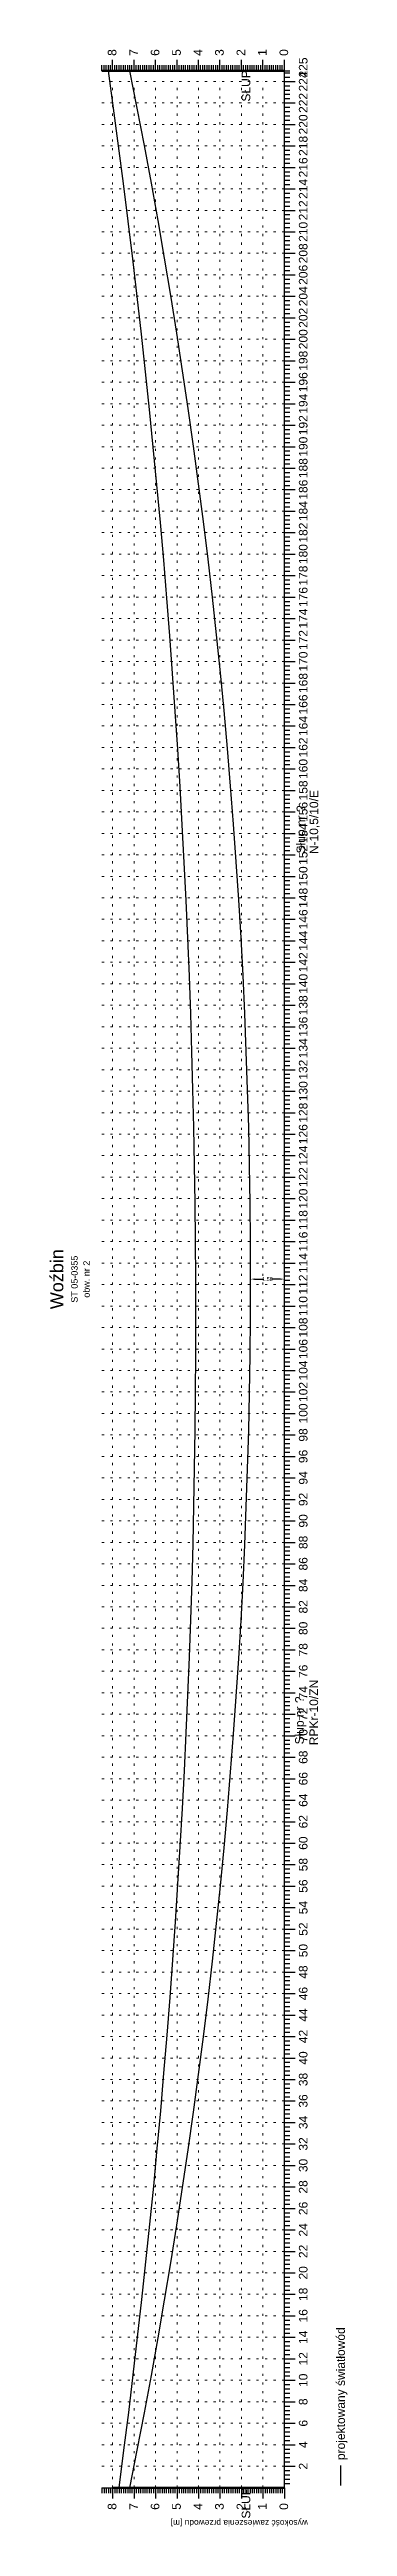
# Model space of a CAD drawing. Header units: inches. Extents: x -863 to 1426, y 1206 to 1480.
# Drawn here: x 915.1 to 929, y 1287.4 to 1402.7 of the extents above; entities that cross this region are included whole.
import ezdxf
from ezdxf.enums import TextEntityAlignment as Align

# ---------------------------------------------------------------- set-up
doc = ezdxf.new("R2010")
doc.units = ezdxf.units.IN
doc.header["$MEASUREMENT"] = 0
doc.linetypes.add('ACAD_ISO07W100', pattern=[3, 0, -3])
doc.layers.add('ramka', color=7, linetype='Continuous', plot=False)
doc.styles.get("Standard").update_dxf_attribs({"font": 'arial.ttf'})
doc.dimstyles.get("Standard").update_dxf_attribs({"dimtxt": 0.25, "dimasz": 0.18, "dimexe": 0.18, "dimexo": 0.0625, "dimgap": -0.09, "dimtad": 0, "dimtih": 1, "dimtoh": 1, "dimzin": 0, "dimdsep": 46, "dimtxsty": 'Standard', "dimcen": 0.09, "dimadec": 0, "dimazin": 0, "dimtfac": 1, "dimtofl": 0, "dimtmove": 0, "dimatfit": 3, "dimfxl": 1, "dimtolj": 1, "dimtzin": 0, "dimarcsym": 0})

msp = doc.modelspace()

# ---------------------------------------------------------------- texts
for s, p in [('8', (918.211, 1402.356)), ('7', (919.211, 1402.356)), ('6', (920.211, 1402.356)), ('5', (921.211, 1402.356)), ('4', (922.211, 1402.356)), ('3', (923.211, 1402.356)), ('2', (924.211, 1402.356)), ('1', (925.211, 1402.356)), ('0', (926.211, 1402.356)), ('Słup nr ?', (927.006, 1365.232)), ('N-10,5/10/E', (927.611, 1365.201)), ('Słup nr ?', (926.939, 1323.761)), ('RPKr-10/ZN', (927.606, 1323.727)), ('projektowany światłowód', (928.857, 1290.451))]:
    msp.add_text(s, height=0.4, rotation=90).set_placement(p)
for s, height, p in [('225', 0.4, (927.113, 1401.816)), ('224', 0.4, (927.113, 1401.166)), ('222', 0.4, (927.113, 1400.166)), ('220', 0.4, (927.113, 1399.166)), ('218', 0.4, (927.113, 1398.166)), ('216', 0.4, (927.113, 1397.166)), ('214', 0.4, (927.113, 1396.166)), ('212', 0.4, (927.113, 1395.166)), ('210', 0.4, (927.113, 1394.166)), ('208', 0.4, (927.113, 1393.166)), ('206', 0.4, (927.113, 1392.166)), ('204', 0.4, (927.113, 1391.166)), ('202', 0.4, (927.113, 1390.166)), ('200', 0.4, (927.113, 1389.166)), ('198', 0.4, (927.113, 1388.166)), ('196', 0.4, (927.113, 1387.166)), ('194', 0.4, (927.113, 1386.166)), ('192', 0.4, (927.113, 1385.166)), ('190', 0.4, (927.113, 1384.166)), ('188', 0.4, (927.113, 1383.166)), ('186', 0.4, (927.113, 1382.166)), ('184', 0.4, (927.113, 1381.166)), ('182', 0.4, (927.113, 1380.166)), ('180', 0.4, (927.113, 1379.166)), ('178', 0.4, (927.113, 1378.166)), ('176', 0.4, (927.113, 1377.166)), ('174', 0.4, (927.113, 1376.166)), ('172', 0.4, (927.113, 1375.166)), ('170', 0.4, (927.113, 1374.166)), ('168', 0.4, (927.113, 1373.166)), ('166', 0.4, (927.113, 1372.166)), ('164', 0.4, (927.113, 1371.166)), ('162', 0.4, (927.113, 1370.166)), ('160', 0.4, (927.113, 1369.166)), ('158', 0.4, (927.113, 1368.166)), ('156', 0.4, (927.113, 1367.166)), ('154', 0.4, (927.113, 1366.166)), ('152', 0.4, (927.113, 1365.166)), ('150', 0.4, (927.113, 1364.166)), ('148', 0.4, (927.113, 1363.166)), ('146', 0.4, (927.113, 1362.166)), ('144', 0.4, (927.113, 1361.166)), ('142', 0.4, (927.113, 1360.166)), ('140', 0.4, (927.113, 1359.166)), ('138', 0.4, (927.113, 1358.166)), ('136', 0.4, (927.113, 1357.166)), ('134', 0.4, (927.113, 1356.166)), ('132', 0.4, (927.113, 1355.166)), ('130', 0.4, (927.113, 1354.166)), ('128', 0.4, (927.113, 1353.166)), ('126', 0.4, (927.113, 1352.166)), ('124', 0.4, (927.113, 1351.166)), ('122', 0.4, (927.113, 1350.166)), ('120', 0.4, (927.113, 1349.166)), ('118', 0.4, (927.113, 1348.166)), ('Woźbin', 0.6, (915.737, 1345.416)), ('116', 0.4, (927.113, 1347.166)), ('114', 0.4, (927.113, 1346.166)), ('ST 05-0355', 0.3, (916.407, 1345.416)), ('obw. nr 2', 0.3, (916.967, 1345.416)), ('112', 0.4, (927.113, 1345.166)), ('110', 0.4, (927.113, 1344.166)), ('108', 0.4, (927.113, 1343.166)), ('106', 0.4, (927.113, 1342.166)), ('104', 0.4, (927.113, 1341.166)), ('102', 0.4, (927.113, 1340.166)), ('100', 0.4, (927.113, 1339.166)), ('98', 0.4, (927.113, 1338.166)), ('96', 0.4, (927.113, 1337.166)), ('94', 0.4, (927.113, 1336.166)), ('92', 0.4, (927.113, 1335.166)), ('90', 0.4, (927.113, 1334.166)), ('88', 0.4, (927.113, 1333.166)), ('86', 0.4, (927.113, 1332.166)), ('84', 0.4, (927.113, 1331.166)), ('82', 0.4, (927.113, 1330.166)), ('80', 0.4, (927.113, 1329.166)), ('78', 0.4, (927.113, 1328.166)), ('76', 0.4, (927.113, 1327.166)), ('74', 0.4, (927.113, 1326.166)), ('72', 0.4, (927.113, 1325.166)), ('70', 0.4, (927.113, 1324.166)), ('68', 0.4, (927.113, 1323.166)), ('66', 0.4, (927.113, 1322.166)), ('64', 0.4, (927.113, 1321.166)), ('62', 0.4, (927.113, 1320.166)), ('60', 0.4, (927.113, 1319.166)), ('58', 0.4, (927.113, 1318.166)), ('56', 0.4, (927.113, 1317.166)), ('54', 0.4, (927.113, 1316.166)), ('52', 0.4, (927.113, 1315.166)), ('50', 0.4, (927.113, 1314.166)), ('48', 0.4, (927.113, 1313.166)), ('46', 0.4, (927.113, 1312.166)), ('44', 0.4, (927.113, 1311.166)), ('42', 0.4, (927.113, 1310.166)), ('40', 0.4, (927.113, 1309.166)), ('38', 0.4, (927.113, 1308.166)), ('36', 0.4, (927.113, 1307.166)), ('34', 0.4, (927.113, 1306.166)), ('32', 0.4, (927.113, 1305.166)), ('30', 0.4, (927.113, 1304.166)), ('28', 0.4, (927.113, 1303.166)), ('26', 0.4, (927.113, 1302.166)), ('24', 0.4, (927.113, 1301.166)), ('22', 0.4, (927.113, 1300.166)), ('20', 0.4, (927.113, 1299.166)), ('18', 0.4, (927.113, 1298.166)), ('16', 0.4, (927.113, 1297.166)), ('14', 0.4, (927.113, 1296.166)), ('12', 0.4, (927.113, 1295.166)), ('10', 0.4, (927.113, 1294.166)), ('8', 0.4, (927.113, 1293.166)), ('6', 0.4, (927.113, 1292.166)), ('4', 0.4, (927.113, 1291.166)), ('2', 0.4, (927.113, 1290.166))]:
    msp.add_text(s, height=height, rotation=90).set_placement(p, align=Align.CENTER)
for s, p in [('8', (918.211, 1288.446)), ('7', (919.211, 1288.446)), ('6', (920.211, 1288.446)), ('5', (921.211, 1288.446)), ('4', (922.211, 1288.446)), ('3', (923.211, 1288.446)), ('2', (924.211, 1288.446)), ('1', (925.211, 1288.446)), ('0', (926.211, 1288.446))]:
    msp.add_text(s, height=0.4, rotation=90).set_placement(p, align=Align.RIGHT)
at = {"attachment_point": 5}
for s, insert, char_height, width, rotation in [('SŁUP', (924.251, 1400.958), 0.4, 1.537, 90), ('SŁUP', (924.251, 1288.458), 0.4, 1.537, 90), ('wysokość zawieszenia przewodu [m]', (923.935, 1287.563), 0.28, 9.28, 180)]:
    msp.add_mtext(s, dxfattribs=dict(at, insert=insert, char_height=char_height, width=width, rotation=rotation))

# ---------------------------------------------------------------- blocks, each defined once
blk = doc.blocks.new('*D21')
at = {"color": 0, "lineweight": -2}
for p, q in [((924.46, 1345.47), (924.46, 1345.6)), ((926.04, 1345.32), (926.04, 1345.6)), ((924.64, 1345.42), (925.07, 1345.42)), ((925.86, 1345.42), (925.43, 1345.42))]:
    blk.add_line(p, q, dxfattribs=at)
at = {"color": 0}
for points in [[(924.64, 1345.45), (924.64, 1345.39), (924.46, 1345.42)], [(925.86, 1345.45), (925.86, 1345.39), (926.04, 1345.42)]]:
    blk.add_solid(points, dxfattribs=at)
at = {"layer": 'Defpoints', "color": 0}
for p in [(924.46, 1345.41), (926.04, 1345.42), (926.04, 1345.26)]:
    blk.add_point(p, dxfattribs=at)
at = {"color": 0, "lineweight": 25, "insert": (925.25, 1345.42), "char_height": 0.18, "attachment_point": 5}
blk.add_mtext('\\A1;1.58', dxfattribs=at)

# ---------------------------------------------------------------- dimensions: what is measured, and where the dimension line sits
at = {"lineweight": 25}
dim = msp.add_linear_dim(base=(926.037, 1345.416), p1=(924.462, 1345.408), p2=(926.037, 1345.258), angle=180, text='1.58', dimstyle='Standard', dxfattribs=at)
dim.commit()
dim.dimension.update_dxf_attribs({"geometry": '*D21', "text_midpoint": (925.25, 1345.416)})

# ---------------------------------------------------------------- linework, layer by layer
for p, q in [((918.037, 1401.666), (918.037, 1402.166)), ((919.037, 1401.666), (919.037, 1402.166)), ((920.037, 1401.666), (920.037, 1402.166)), ((921.037, 1401.666), (921.037, 1402.166)), ((922.037, 1401.666), (922.037, 1402.166)), ((923.037, 1401.666), (923.037, 1402.166)), ((924.037, 1401.666), (924.037, 1402.166)), ((925.037, 1401.666), (925.037, 1402.166)), ((926.037, 1401.666), (926.037, 1402.166)), ((917.537, 1401.666), (917.537, 1401.916)), ((917.537, 1401.666), (926.037, 1401.666)), ((917.637, 1401.666), (917.637, 1401.916)), ((917.737, 1401.666), (917.737, 1401.916)), ((917.837, 1401.666), (917.837, 1401.916)), ((917.937, 1401.666), (917.937, 1401.916)), ((918.137, 1401.666), (918.137, 1401.916)), ((918.237, 1401.666), (918.237, 1401.916)), ((918.337, 1401.666), (918.337, 1401.916)), ((918.437, 1401.666), (918.437, 1401.916)), ((918.537, 1401.666), (918.537, 1401.916)), ((918.637, 1401.666), (918.637, 1401.916)), ((918.737, 1401.666), (918.737, 1401.916)), ((918.837, 1401.666), (918.837, 1401.916)), ((918.937, 1401.666), (918.937, 1401.916)), ((919.137, 1401.666), (919.137, 1401.916)), ((919.237, 1401.666), (919.237, 1401.916)), ((919.337, 1401.666), (919.337, 1401.916)), ((919.437, 1401.666), (919.437, 1401.916)), ((919.537, 1401.666), (919.537, 1401.916)), ((919.637, 1401.666), (919.637, 1401.916)), ((919.737, 1401.666), (919.737, 1401.916)), ((919.837, 1401.666), (919.837, 1401.916)), ((919.937, 1401.666), (919.937, 1401.916)), ((920.137, 1401.666), (920.137, 1401.916)), ((920.237, 1401.666), (920.237, 1401.916)), ((920.337, 1401.666), (920.337, 1401.916)), ((920.437, 1401.666), (920.437, 1401.916)), ((920.537, 1401.666), (920.537, 1401.916)), ((920.637, 1401.666), (920.637, 1401.916)), ((920.737, 1401.666), (920.737, 1401.916)), ((920.837, 1401.666), (920.837, 1401.916)), ((920.937, 1401.666), (920.937, 1401.916)), ((921.137, 1401.666), (921.137, 1401.916)), ((921.237, 1401.666), (921.237, 1401.916)), ((921.337, 1401.666), (921.337, 1401.916)), ((921.437, 1401.666), (921.437, 1401.916)), ((921.537, 1401.666), (921.537, 1401.916)), ((921.637, 1401.666), (921.637, 1401.916)), ((921.737, 1401.666), (921.737, 1401.916)), ((921.837, 1401.666), (921.837, 1401.916)), ((921.937, 1401.666), (921.937, 1401.916)), ((922.137, 1401.666), (922.137, 1401.916)), ((922.237, 1401.666), (922.237, 1401.916)), ((922.337, 1401.666), (922.337, 1401.916)), ((922.437, 1401.666), (922.437, 1401.916)), ((922.537, 1401.666), (922.537, 1401.916)), ((922.637, 1401.666), (922.637, 1401.916)), ((922.737, 1401.666), (922.737, 1401.916)), ((922.837, 1401.666), (922.837, 1401.916)), ((922.937, 1401.666), (922.937, 1401.916)), ((923.137, 1401.666), (923.137, 1401.916)), ((923.237, 1401.666), (923.237, 1401.916)), ((923.337, 1401.666), (923.337, 1401.916)), ((923.437, 1401.666), (923.437, 1401.916)), ((923.537, 1401.666), (923.537, 1401.916)), ((923.637, 1401.666), (923.637, 1401.916)), ((923.737, 1401.666), (923.737, 1401.916)), ((923.837, 1401.666), (923.837, 1401.916)), ((923.937, 1401.666), (923.937, 1401.916)), ((924.137, 1401.666), (924.137, 1401.916)), ((924.237, 1401.666), (924.237, 1401.916)), ((924.337, 1401.666), (924.337, 1401.916)), ((924.437, 1401.666), (924.437, 1401.916)), ((924.537, 1401.666), (924.537, 1401.916)), ((924.637, 1401.666), (924.637, 1401.916)), ((924.737, 1401.666), (924.737, 1401.916)), ((924.837, 1401.666), (924.837, 1401.916)), ((924.937, 1401.666), (924.937, 1401.916)), ((925.137, 1401.666), (925.137, 1401.916)), ((925.237, 1401.666), (925.237, 1401.916)), ((925.337, 1401.666), (925.337, 1401.916)), ((925.437, 1401.666), (925.437, 1401.916)), ((925.537, 1401.666), (925.537, 1401.916)), ((925.637, 1401.666), (925.637, 1401.916)), ((925.737, 1401.666), (925.737, 1401.916)), ((925.837, 1401.666), (925.837, 1401.916)), ((925.937, 1401.666), (925.937, 1401.916)), ((926.037, 1289.166), (926.037, 1401.666)), ((926.037, 1401.666), (926.287, 1401.666)), ((926.037, 1401.566), (926.287, 1401.566)), ((926.037, 1401.366), (926.287, 1401.366)), ((926.037, 1401.166), (926.537, 1401.166)), ((926.037, 1400.966), (926.287, 1400.966)), ((926.037, 1400.766), (926.287, 1400.766)), ((926.037, 1400.566), (926.287, 1400.566)), ((926.037, 1400.366), (926.287, 1400.366)), ((926.037, 1400.166), (926.537, 1400.166)), ((926.037, 1399.966), (926.287, 1399.966)), ((926.037, 1399.766), (926.287, 1399.766)), ((926.037, 1399.566), (926.287, 1399.566)), ((926.037, 1399.366), (926.287, 1399.366)), ((926.037, 1399.166), (926.537, 1399.166)), ((926.037, 1398.966), (926.287, 1398.966)), ((926.037, 1398.766), (926.287, 1398.766)), ((926.037, 1398.566), (926.287, 1398.566)), ((926.037, 1398.366), (926.287, 1398.366)), ((926.037, 1398.166), (926.537, 1398.166)), ((926.037, 1397.966), (926.287, 1397.966)), ((926.037, 1397.766), (926.287, 1397.766)), ((926.037, 1397.566), (926.287, 1397.566)), ((926.037, 1397.366), (926.287, 1397.366)), ((926.037, 1397.166), (926.537, 1397.166)), ((926.037, 1396.966), (926.287, 1396.966)), ((926.037, 1396.766), (926.287, 1396.766)), ((926.037, 1396.566), (926.287, 1396.566)), ((926.037, 1396.366), (926.287, 1396.366)), ((926.037, 1396.166), (926.537, 1396.166)), ((926.037, 1395.966), (926.287, 1395.966)), ((926.037, 1395.766), (926.287, 1395.766)), ((926.037, 1395.566), (926.287, 1395.566)), ((926.037, 1395.366), (926.287, 1395.366)), ((926.037, 1395.166), (926.537, 1395.166)), ((926.037, 1394.966), (926.287, 1394.966)), ((926.037, 1394.766), (926.287, 1394.766)), ((926.037, 1394.566), (926.287, 1394.566)), ((926.037, 1394.366), (926.287, 1394.366)), ((926.037, 1394.166), (926.537, 1394.166)), ((926.037, 1393.966), (926.287, 1393.966)), ((926.037, 1393.766), (926.287, 1393.766)), ((926.037, 1393.566), (926.287, 1393.566)), ((926.037, 1393.366), (926.287, 1393.366)), ((926.037, 1393.166), (926.537, 1393.166)), ((926.037, 1392.966), (926.287, 1392.966)), ((926.037, 1392.766), (926.287, 1392.766)), ((926.037, 1392.566), (926.287, 1392.566)), ((926.037, 1392.366), (926.287, 1392.366)), ((926.037, 1392.166), (926.537, 1392.166)), ((926.037, 1391.966), (926.287, 1391.966)), ((926.037, 1391.766), (926.287, 1391.766)), ((926.037, 1391.566), (926.287, 1391.566)), ((926.037, 1391.366), (926.287, 1391.366)), ((926.037, 1391.166), (926.537, 1391.166)), ((926.037, 1390.966), (926.287, 1390.966)), ((926.037, 1390.766), (926.287, 1390.766)), ((926.037, 1390.566), (926.287, 1390.566)), ((926.037, 1390.366), (926.287, 1390.366)), ((926.037, 1390.166), (926.537, 1390.166)), ((926.037, 1389.966), (926.287, 1389.966)), ((926.037, 1389.766), (926.287, 1389.766)), ((926.037, 1389.566), (926.287, 1389.566)), ((926.037, 1389.366), (926.287, 1389.366)), ((926.037, 1389.166), (926.537, 1389.166)), ((926.037, 1388.966), (926.287, 1388.966)), ((926.037, 1388.766), (926.287, 1388.766)), ((926.037, 1388.566), (926.287, 1388.566)), ((926.037, 1388.366), (926.287, 1388.366)), ((926.037, 1388.166), (926.537, 1388.166)), ((926.037, 1387.966), (926.287, 1387.966)), ((926.037, 1387.766), (926.287, 1387.766)), ((926.037, 1387.566), (926.287, 1387.566)), ((926.037, 1387.366), (926.287, 1387.366)), ((926.037, 1387.166), (926.537, 1387.166)), ((926.037, 1386.966), (926.287, 1386.966)), ((926.037, 1386.766), (926.287, 1386.766)), ((926.037, 1386.566), (926.287, 1386.566)), ((926.037, 1386.366), (926.287, 1386.366)), ((926.037, 1386.166), (926.537, 1386.166)), ((926.037, 1385.966), (926.287, 1385.966)), ((926.037, 1385.766), (926.287, 1385.766)), ((926.037, 1385.566), (926.287, 1385.566)), ((926.037, 1385.366), (926.287, 1385.366)), ((926.037, 1385.166), (926.537, 1385.166)), ((926.037, 1384.966), (926.287, 1384.966)), ((926.037, 1384.766), (926.287, 1384.766)), ((926.037, 1384.566), (926.287, 1384.566)), ((926.037, 1384.366), (926.287, 1384.366)), ((926.037, 1384.166), (926.537, 1384.166)), ((926.037, 1383.966), (926.287, 1383.966)), ((926.037, 1383.766), (926.287, 1383.766)), ((926.037, 1383.566), (926.287, 1383.566)), ((926.037, 1383.366), (926.287, 1383.366)), ((926.037, 1383.166), (926.537, 1383.166)), ((926.037, 1382.966), (926.287, 1382.966)), ((926.037, 1382.766), (926.287, 1382.766)), ((926.037, 1382.566), (926.287, 1382.566)), ((926.037, 1382.366), (926.287, 1382.366)), ((926.037, 1382.166), (926.537, 1382.166)), ((926.037, 1381.966), (926.287, 1381.966)), ((926.037, 1381.766), (926.287, 1381.766)), ((926.037, 1381.566), (926.287, 1381.566)), ((926.037, 1381.366), (926.287, 1381.366)), ((926.037, 1381.166), (926.537, 1381.166)), ((926.037, 1380.966), (926.287, 1380.966)), ((926.037, 1380.766), (926.287, 1380.766)), ((926.037, 1380.566), (926.287, 1380.566)), ((926.037, 1380.366), (926.287, 1380.366)), ((926.037, 1380.166), (926.537, 1380.166)), ((926.037, 1379.966), (926.287, 1379.966)), ((926.037, 1379.766), (926.287, 1379.766)), ((926.037, 1379.566), (926.287, 1379.566)), ((926.037, 1379.366), (926.287, 1379.366)), ((926.037, 1379.166), (926.537, 1379.166)), ((926.037, 1378.966), (926.287, 1378.966)), ((926.037, 1378.766), (926.287, 1378.766)), ((926.037, 1378.566), (926.287, 1378.566)), ((926.037, 1378.366), (926.287, 1378.366)), ((926.037, 1378.166), (926.537, 1378.166)), ((926.037, 1377.966), (926.287, 1377.966)), ((926.037, 1377.766), (926.287, 1377.766)), ((926.037, 1377.566), (926.287, 1377.566)), ((926.037, 1377.366), (926.287, 1377.366)), ((926.037, 1377.166), (926.537, 1377.166)), ((926.037, 1376.966), (926.287, 1376.966)), ((926.037, 1376.766), (926.287, 1376.766)), ((926.037, 1376.566), (926.287, 1376.566)), ((926.037, 1376.366), (926.287, 1376.366)), ((926.037, 1376.166), (926.537, 1376.166)), ((926.037, 1375.966), (926.287, 1375.966)), ((926.037, 1375.766), (926.287, 1375.766)), ((926.037, 1375.566), (926.287, 1375.566)), ((926.037, 1375.366), (926.287, 1375.366)), ((926.037, 1375.166), (926.537, 1375.166)), ((926.037, 1374.966), (926.287, 1374.966)), ((926.037, 1374.766), (926.287, 1374.766)), ((926.037, 1374.566), (926.287, 1374.566)), ((926.037, 1374.366), (926.287, 1374.366)), ((926.037, 1374.166), (926.537, 1374.166)), ((926.037, 1373.966), (926.287, 1373.966)), ((926.037, 1373.766), (926.287, 1373.766)), ((926.037, 1373.566), (926.287, 1373.566)), ((926.037, 1373.366), (926.287, 1373.366)), ((926.037, 1373.166), (926.537, 1373.166)), ((926.037, 1372.966), (926.287, 1372.966)), ((926.037, 1372.766), (926.287, 1372.766)), ((926.037, 1372.566), (926.287, 1372.566)), ((926.037, 1372.366), (926.287, 1372.366)), ((926.037, 1372.166), (926.537, 1372.166)), ((926.037, 1371.966), (926.287, 1371.966)), ((926.037, 1371.766), (926.287, 1371.766)), ((926.037, 1371.566), (926.287, 1371.566)), ((926.037, 1371.366), (926.287, 1371.366)), ((926.037, 1371.166), (926.537, 1371.166)), ((926.037, 1370.966), (926.287, 1370.966)), ((926.037, 1370.766), (926.287, 1370.766)), ((926.037, 1370.566), (926.287, 1370.566)), ((926.037, 1370.366), (926.287, 1370.366)), ((926.037, 1370.166), (926.537, 1370.166)), ((926.037, 1369.966), (926.287, 1369.966)), ((926.037, 1369.766), (926.287, 1369.766)), ((926.037, 1369.566), (926.287, 1369.566)), ((926.037, 1369.366), (926.287, 1369.366)), ((926.037, 1369.166), (926.537, 1369.166)), ((926.037, 1368.966), (926.287, 1368.966)), ((926.037, 1368.766), (926.287, 1368.766)), ((926.037, 1368.566), (926.287, 1368.566)), ((926.037, 1368.366), (926.287, 1368.366)), ((926.037, 1368.166), (926.537, 1368.166)), ((926.037, 1367.966), (926.287, 1367.966)), ((926.037, 1367.766), (926.287, 1367.766)), ((926.037, 1367.566), (926.287, 1367.566)), ((926.037, 1367.366), (926.287, 1367.366)), ((926.037, 1367.166), (926.537, 1367.166)), ((926.037, 1366.966), (926.287, 1366.966)), ((926.037, 1366.766), (926.287, 1366.766)), ((926.037, 1366.566), (926.287, 1366.566)), ((926.037, 1366.366), (926.287, 1366.366)), ((926.037, 1366.166), (926.537, 1366.166)), ((926.037, 1365.966), (926.287, 1365.966)), ((926.037, 1365.766), (926.287, 1365.766)), ((926.037, 1365.566), (926.287, 1365.566)), ((926.037, 1365.366), (926.287, 1365.366)), ((926.037, 1365.166), (926.537, 1365.166)), ((926.037, 1364.966), (926.287, 1364.966)), ((926.037, 1364.766), (926.287, 1364.766)), ((926.037, 1364.566), (926.287, 1364.566)), ((926.037, 1364.366), (926.287, 1364.366)), ((926.037, 1364.166), (926.537, 1364.166)), ((926.037, 1363.966), (926.287, 1363.966)), ((926.037, 1363.766), (926.287, 1363.766)), ((926.037, 1363.566), (926.287, 1363.566)), ((926.037, 1363.366), (926.287, 1363.366)), ((926.037, 1363.166), (926.537, 1363.166)), ((926.037, 1362.966), (926.287, 1362.966)), ((926.037, 1362.766), (926.287, 1362.766)), ((926.037, 1362.566), (926.287, 1362.566)), ((926.037, 1362.366), (926.287, 1362.366)), ((926.037, 1362.166), (926.537, 1362.166)), ((926.037, 1361.966), (926.287, 1361.966)), ((926.037, 1361.766), (926.287, 1361.766)), ((926.037, 1361.566), (926.287, 1361.566)), ((926.037, 1361.366), (926.287, 1361.366)), ((926.037, 1361.166), (926.537, 1361.166)), ((926.037, 1360.966), (926.287, 1360.966)), ((926.037, 1360.766), (926.287, 1360.766)), ((926.037, 1360.566), (926.287, 1360.566)), ((926.037, 1360.366), (926.287, 1360.366)), ((926.037, 1360.166), (926.537, 1360.166)), ((926.037, 1359.966), (926.287, 1359.966)), ((926.037, 1359.766), (926.287, 1359.766)), ((926.037, 1359.566), (926.287, 1359.566)), ((926.037, 1359.366), (926.287, 1359.366)), ((926.037, 1359.166), (926.537, 1359.166)), ((926.037, 1358.966), (926.287, 1358.966)), ((926.037, 1358.766), (926.287, 1358.766)), ((926.037, 1358.566), (926.287, 1358.566)), ((926.037, 1358.366), (926.287, 1358.366)), ((926.037, 1358.166), (926.537, 1358.166)), ((926.037, 1357.966), (926.287, 1357.966)), ((926.037, 1357.766), (926.287, 1357.766)), ((926.037, 1357.566), (926.287, 1357.566)), ((926.037, 1357.366), (926.287, 1357.366)), ((926.037, 1357.166), (926.537, 1357.166)), ((926.037, 1356.966), (926.287, 1356.966)), ((926.037, 1356.766), (926.287, 1356.766)), ((926.037, 1356.566), (926.287, 1356.566)), ((926.037, 1356.366), (926.287, 1356.366)), ((926.037, 1356.166), (926.537, 1356.166)), ((926.037, 1355.966), (926.287, 1355.966)), ((926.037, 1355.766), (926.287, 1355.766)), ((926.037, 1355.566), (926.287, 1355.566)), ((926.037, 1355.366), (926.287, 1355.366)), ((926.037, 1355.166), (926.537, 1355.166)), ((926.037, 1354.966), (926.287, 1354.966)), ((926.037, 1354.766), (926.287, 1354.766)), ((926.037, 1354.566), (926.287, 1354.566)), ((926.037, 1354.366), (926.287, 1354.366)), ((926.037, 1354.166), (926.537, 1354.166)), ((926.037, 1353.966), (926.287, 1353.966)), ((926.037, 1353.766), (926.287, 1353.766)), ((926.037, 1353.566), (926.287, 1353.566)), ((926.037, 1353.366), (926.287, 1353.366)), ((926.037, 1353.166), (926.537, 1353.166)), ((926.037, 1352.966), (926.287, 1352.966)), ((926.037, 1352.766), (926.287, 1352.766)), ((926.037, 1352.566), (926.287, 1352.566)), ((926.037, 1352.366), (926.287, 1352.366)), ((926.037, 1352.166), (926.537, 1352.166)), ((926.037, 1351.966), (926.287, 1351.966)), ((926.037, 1351.766), (926.287, 1351.766)), ((926.037, 1351.566), (926.287, 1351.566)), ((926.037, 1351.366), (926.287, 1351.366)), ((926.037, 1351.166), (926.537, 1351.166)), ((926.037, 1350.966), (926.287, 1350.966)), ((926.037, 1350.766), (926.287, 1350.766)), ((926.037, 1350.566), (926.287, 1350.566)), ((926.037, 1350.366), (926.287, 1350.366)), ((926.037, 1350.166), (926.537, 1350.166)), ((926.037, 1349.966), (926.287, 1349.966)), ((926.037, 1349.766), (926.287, 1349.766)), ((926.037, 1349.566), (926.287, 1349.566)), ((926.037, 1349.366), (926.287, 1349.366)), ((926.037, 1349.166), (926.537, 1349.166)), ((926.037, 1348.966), (926.287, 1348.966)), ((926.037, 1348.766), (926.287, 1348.766)), ((926.037, 1348.566), (926.287, 1348.566)), ((926.037, 1348.366), (926.287, 1348.366)), ((926.037, 1348.166), (926.537, 1348.166)), ((926.037, 1347.966), (926.287, 1347.966)), ((926.037, 1347.766), (926.287, 1347.766)), ((926.037, 1347.566), (926.287, 1347.566)), ((926.037, 1347.366), (926.287, 1347.366)), ((926.037, 1347.166), (926.537, 1347.166)), ((926.037, 1346.966), (926.287, 1346.966)), ((926.037, 1346.766), (926.287, 1346.766)), ((926.037, 1346.566), (926.287, 1346.566)), ((926.037, 1346.366), (926.287, 1346.366)), ((926.037, 1346.166), (926.537, 1346.166)), ((926.037, 1345.966), (926.287, 1345.966)), ((926.037, 1345.766), (926.287, 1345.766)), ((926.037, 1345.566), (926.287, 1345.566)), ((926.037, 1345.366), (926.287, 1345.366)), ((926.037, 1345.166), (926.537, 1345.166)), ((926.037, 1344.966), (926.287, 1344.966)), ((926.037, 1344.766), (926.287, 1344.766)), ((926.037, 1344.566), (926.287, 1344.566)), ((926.037, 1344.366), (926.287, 1344.366)), ((926.037, 1344.166), (926.537, 1344.166)), ((926.037, 1343.966), (926.287, 1343.966)), ((926.037, 1343.766), (926.287, 1343.766)), ((926.037, 1343.566), (926.287, 1343.566)), ((926.037, 1343.366), (926.287, 1343.366)), ((926.037, 1343.166), (926.537, 1343.166)), ((926.037, 1342.966), (926.287, 1342.966)), ((926.037, 1342.766), (926.287, 1342.766)), ((926.037, 1342.566), (926.287, 1342.566)), ((926.037, 1342.366), (926.287, 1342.366)), ((926.037, 1342.166), (926.537, 1342.166)), ((926.037, 1341.966), (926.287, 1341.966)), ((926.037, 1341.766), (926.287, 1341.766)), ((926.037, 1341.566), (926.287, 1341.566)), ((926.037, 1341.366), (926.287, 1341.366)), ((926.037, 1341.166), (926.537, 1341.166)), ((926.037, 1340.966), (926.287, 1340.966)), ((926.037, 1340.766), (926.287, 1340.766)), ((926.037, 1340.566), (926.287, 1340.566)), ((926.037, 1340.366), (926.287, 1340.366)), ((926.037, 1340.166), (926.537, 1340.166)), ((926.037, 1339.966), (926.287, 1339.966)), ((926.037, 1339.766), (926.287, 1339.766)), ((926.037, 1339.566), (926.287, 1339.566)), ((926.037, 1339.366), (926.287, 1339.366)), ((926.037, 1339.166), (926.537, 1339.166)), ((926.037, 1338.966), (926.287, 1338.966)), ((926.037, 1338.766), (926.287, 1338.766)), ((926.037, 1338.566), (926.287, 1338.566)), ((926.037, 1338.366), (926.287, 1338.366)), ((926.037, 1338.166), (926.537, 1338.166)), ((926.037, 1337.966), (926.287, 1337.966)), ((926.037, 1337.766), (926.287, 1337.766)), ((926.037, 1337.566), (926.287, 1337.566)), ((926.037, 1337.366), (926.287, 1337.366)), ((926.037, 1337.166), (926.537, 1337.166)), ((926.037, 1336.966), (926.287, 1336.966)), ((926.037, 1336.766), (926.287, 1336.766)), ((926.037, 1336.566), (926.287, 1336.566)), ((926.037, 1336.366), (926.287, 1336.366)), ((926.037, 1336.166), (926.537, 1336.166)), ((926.037, 1335.966), (926.287, 1335.966)), ((926.037, 1335.766), (926.287, 1335.766)), ((926.037, 1335.566), (926.287, 1335.566)), ((926.037, 1335.366), (926.287, 1335.366)), ((926.037, 1335.166), (926.537, 1335.166)), ((926.037, 1334.966), (926.287, 1334.966)), ((926.037, 1334.766), (926.287, 1334.766)), ((926.037, 1334.566), (926.287, 1334.566)), ((926.037, 1334.366), (926.287, 1334.366)), ((926.037, 1334.166), (926.537, 1334.166)), ((926.037, 1333.966), (926.287, 1333.966)), ((926.037, 1333.766), (926.287, 1333.766)), ((926.037, 1333.566), (926.287, 1333.566)), ((926.037, 1333.366), (926.287, 1333.366)), ((926.037, 1333.166), (926.537, 1333.166)), ((926.037, 1332.966), (926.287, 1332.966)), ((926.037, 1332.766), (926.287, 1332.766)), ((926.037, 1332.566), (926.287, 1332.566)), ((926.037, 1332.366), (926.287, 1332.366)), ((926.037, 1332.166), (926.537, 1332.166)), ((926.037, 1331.966), (926.287, 1331.966)), ((926.037, 1331.766), (926.287, 1331.766)), ((926.037, 1331.566), (926.287, 1331.566)), ((926.037, 1331.366), (926.287, 1331.366)), ((926.037, 1331.166), (926.537, 1331.166)), ((926.037, 1330.966), (926.287, 1330.966)), ((926.037, 1330.766), (926.287, 1330.766)), ((926.037, 1330.566), (926.287, 1330.566)), ((926.037, 1330.366), (926.287, 1330.366)), ((926.037, 1330.166), (926.537, 1330.166)), ((926.037, 1329.966), (926.287, 1329.966)), ((926.037, 1329.766), (926.287, 1329.766)), ((926.037, 1329.566), (926.287, 1329.566)), ((926.037, 1329.366), (926.287, 1329.366)), ((926.037, 1329.166), (926.537, 1329.166)), ((926.037, 1328.966), (926.287, 1328.966)), ((926.037, 1328.766), (926.287, 1328.766)), ((926.037, 1328.566), (926.287, 1328.566)), ((926.037, 1328.366), (926.287, 1328.366)), ((926.037, 1328.166), (926.537, 1328.166)), ((926.037, 1327.966), (926.287, 1327.966)), ((926.037, 1327.766), (926.287, 1327.766)), ((926.037, 1327.566), (926.287, 1327.566)), ((926.037, 1327.366), (926.287, 1327.366)), ((926.037, 1327.166), (926.537, 1327.166)), ((926.037, 1326.966), (926.287, 1326.966)), ((926.037, 1326.766), (926.287, 1326.766)), ((926.037, 1326.566), (926.287, 1326.566)), ((926.037, 1326.366), (926.287, 1326.366)), ((926.037, 1326.166), (926.537, 1326.166)), ((926.037, 1325.966), (926.287, 1325.966)), ((926.037, 1325.766), (926.287, 1325.766)), ((926.037, 1325.566), (926.287, 1325.566)), ((926.037, 1325.366), (926.287, 1325.366)), ((926.037, 1325.166), (926.537, 1325.166)), ((926.037, 1324.966), (926.287, 1324.966)), ((926.037, 1324.766), (926.287, 1324.766)), ((926.037, 1324.566), (926.287, 1324.566)), ((926.037, 1324.366), (926.287, 1324.366)), ((926.037, 1324.166), (926.537, 1324.166)), ((926.037, 1323.966), (926.287, 1323.966)), ((926.037, 1323.766), (926.287, 1323.766)), ((926.037, 1323.566), (926.287, 1323.566)), ((926.037, 1323.366), (926.287, 1323.366)), ((926.037, 1323.166), (926.537, 1323.166)), ((926.037, 1322.966), (926.287, 1322.966)), ((926.037, 1322.766), (926.287, 1322.766)), ((926.037, 1322.566), (926.287, 1322.566)), ((926.037, 1322.366), (926.287, 1322.366)), ((926.037, 1322.166), (926.537, 1322.166)), ((926.037, 1321.966), (926.287, 1321.966)), ((926.037, 1321.766), (926.287, 1321.766)), ((926.037, 1321.566), (926.287, 1321.566)), ((926.037, 1321.366), (926.287, 1321.366)), ((926.037, 1321.166), (926.537, 1321.166)), ((926.037, 1320.966), (926.287, 1320.966)), ((926.037, 1320.766), (926.287, 1320.766)), ((926.037, 1320.566), (926.287, 1320.566)), ((926.037, 1320.366), (926.287, 1320.366)), ((926.037, 1320.166), (926.537, 1320.166)), ((926.037, 1319.966), (926.287, 1319.966)), ((926.037, 1319.766), (926.287, 1319.766)), ((926.037, 1319.566), (926.287, 1319.566)), ((926.037, 1319.366), (926.287, 1319.366)), ((926.037, 1319.166), (926.537, 1319.166)), ((926.037, 1318.966), (926.287, 1318.966)), ((926.037, 1318.766), (926.287, 1318.766)), ((926.037, 1318.566), (926.287, 1318.566)), ((926.037, 1318.366), (926.287, 1318.366)), ((926.037, 1318.166), (926.537, 1318.166)), ((926.037, 1317.966), (926.287, 1317.966)), ((926.037, 1317.766), (926.287, 1317.766)), ((926.037, 1317.566), (926.287, 1317.566)), ((926.037, 1317.366), (926.287, 1317.366)), ((926.037, 1317.166), (926.537, 1317.166)), ((926.037, 1316.966), (926.287, 1316.966)), ((926.037, 1316.766), (926.287, 1316.766)), ((926.037, 1316.566), (926.287, 1316.566)), ((926.037, 1316.366), (926.287, 1316.366)), ((926.037, 1316.166), (926.537, 1316.166)), ((926.037, 1315.966), (926.287, 1315.966)), ((926.037, 1315.766), (926.287, 1315.766)), ((926.037, 1315.566), (926.287, 1315.566)), ((926.037, 1315.366), (926.287, 1315.366)), ((926.037, 1315.166), (926.537, 1315.166)), ((926.037, 1314.966), (926.287, 1314.966)), ((926.037, 1314.766), (926.287, 1314.766)), ((926.037, 1314.566), (926.287, 1314.566)), ((926.037, 1314.366), (926.287, 1314.366)), ((926.037, 1314.166), (926.537, 1314.166)), ((926.037, 1313.966), (926.287, 1313.966)), ((926.037, 1313.766), (926.287, 1313.766)), ((926.037, 1313.566), (926.287, 1313.566)), ((926.037, 1313.366), (926.287, 1313.366)), ((926.037, 1313.166), (926.537, 1313.166)), ((926.037, 1312.966), (926.287, 1312.966)), ((926.037, 1312.766), (926.287, 1312.766)), ((926.037, 1312.566), (926.287, 1312.566)), ((926.037, 1312.366), (926.287, 1312.366)), ((926.037, 1312.166), (926.537, 1312.166)), ((926.037, 1311.966), (926.287, 1311.966)), ((926.037, 1311.766), (926.287, 1311.766)), ((926.037, 1311.566), (926.287, 1311.566)), ((926.037, 1311.366), (926.287, 1311.366)), ((926.037, 1311.166), (926.537, 1311.166)), ((926.037, 1310.966), (926.287, 1310.966)), ((926.037, 1310.766), (926.287, 1310.766)), ((926.037, 1310.566), (926.287, 1310.566)), ((926.037, 1310.366), (926.287, 1310.366)), ((926.037, 1310.166), (926.537, 1310.166)), ((926.037, 1309.966), (926.287, 1309.966)), ((926.037, 1309.766), (926.287, 1309.766)), ((926.037, 1309.566), (926.287, 1309.566)), ((926.037, 1309.366), (926.287, 1309.366)), ((926.037, 1309.166), (926.537, 1309.166)), ((926.037, 1308.966), (926.287, 1308.966)), ((926.037, 1308.766), (926.287, 1308.766)), ((926.037, 1308.566), (926.287, 1308.566)), ((926.037, 1308.366), (926.287, 1308.366)), ((926.037, 1308.166), (926.537, 1308.166)), ((926.037, 1307.966), (926.287, 1307.966)), ((926.037, 1307.766), (926.287, 1307.766)), ((926.037, 1307.566), (926.287, 1307.566)), ((926.037, 1307.366), (926.287, 1307.366)), ((926.037, 1307.166), (926.537, 1307.166)), ((926.037, 1306.966), (926.287, 1306.966)), ((926.037, 1306.766), (926.287, 1306.766)), ((926.037, 1306.566), (926.287, 1306.566)), ((926.037, 1306.366), (926.287, 1306.366)), ((926.037, 1306.166), (926.537, 1306.166)), ((926.037, 1305.966), (926.287, 1305.966)), ((926.037, 1305.766), (926.287, 1305.766)), ((926.037, 1305.566), (926.287, 1305.566)), ((926.037, 1305.366), (926.287, 1305.366)), ((926.037, 1305.166), (926.537, 1305.166)), ((926.037, 1304.966), (926.287, 1304.966)), ((926.037, 1304.766), (926.287, 1304.766)), ((926.037, 1304.566), (926.287, 1304.566)), ((926.037, 1304.366), (926.287, 1304.366)), ((926.037, 1304.166), (926.537, 1304.166)), ((926.037, 1303.966), (926.287, 1303.966)), ((926.037, 1303.766), (926.287, 1303.766)), ((926.037, 1303.566), (926.287, 1303.566)), ((926.037, 1303.366), (926.287, 1303.366)), ((926.037, 1303.166), (926.537, 1303.166)), ((926.037, 1302.966), (926.287, 1302.966)), ((926.037, 1302.766), (926.287, 1302.766)), ((926.037, 1302.566), (926.287, 1302.566)), ((926.037, 1302.366), (926.287, 1302.366)), ((926.037, 1302.166), (926.537, 1302.166)), ((926.037, 1301.966), (926.287, 1301.966)), ((926.037, 1301.766), (926.287, 1301.766)), ((926.037, 1301.566), (926.287, 1301.566)), ((926.037, 1301.366), (926.287, 1301.366)), ((926.037, 1301.166), (926.537, 1301.166)), ((926.037, 1300.966), (926.287, 1300.966)), ((926.037, 1300.766), (926.287, 1300.766)), ((926.037, 1300.566), (926.287, 1300.566)), ((926.037, 1300.366), (926.287, 1300.366)), ((926.037, 1300.166), (926.537, 1300.166)), ((926.037, 1299.966), (926.287, 1299.966)), ((926.037, 1299.766), (926.287, 1299.766)), ((926.037, 1299.566), (926.287, 1299.566)), ((926.037, 1299.366), (926.287, 1299.366)), ((926.037, 1299.166), (926.537, 1299.166)), ((926.037, 1298.966), (926.287, 1298.966)), ((926.037, 1298.766), (926.287, 1298.766)), ((926.037, 1298.566), (926.287, 1298.566)), ((926.037, 1298.366), (926.287, 1298.366)), ((926.037, 1298.166), (926.537, 1298.166)), ((926.037, 1297.966), (926.287, 1297.966)), ((926.037, 1297.766), (926.287, 1297.766)), ((926.037, 1297.566), (926.287, 1297.566)), ((926.037, 1297.366), (926.287, 1297.366)), ((926.037, 1297.166), (926.537, 1297.166)), ((926.037, 1296.966), (926.287, 1296.966)), ((926.037, 1296.766), (926.287, 1296.766)), ((926.037, 1296.566), (926.287, 1296.566)), ((926.037, 1296.366), (926.287, 1296.366)), ((926.037, 1296.166), (926.537, 1296.166)), ((926.037, 1295.966), (926.287, 1295.966)), ((926.037, 1295.766), (926.287, 1295.766)), ((926.037, 1295.566), (926.287, 1295.566)), ((926.037, 1295.366), (926.287, 1295.366)), ((926.037, 1295.166), (926.537, 1295.166)), ((926.037, 1294.966), (926.287, 1294.966)), ((926.037, 1294.766), (926.287, 1294.766)), ((926.037, 1294.566), (926.287, 1294.566)), ((926.037, 1294.366), (926.287, 1294.366)), ((926.037, 1294.166), (926.537, 1294.166)), ((926.037, 1293.966), (926.287, 1293.966)), ((926.037, 1293.766), (926.287, 1293.766)), ((926.037, 1293.566), (926.287, 1293.566)), ((926.037, 1293.366), (926.287, 1293.366)), ((926.037, 1293.166), (926.537, 1293.166)), ((926.037, 1292.966), (926.287, 1292.966)), ((926.037, 1292.766), (926.287, 1292.766)), ((926.037, 1292.566), (926.287, 1292.566)), ((926.037, 1292.366), (926.287, 1292.366)), ((926.037, 1292.166), (926.537, 1292.166)), ((926.037, 1291.966), (926.287, 1291.966)), ((926.037, 1291.766), (926.287, 1291.766)), ((926.037, 1291.566), (926.287, 1291.566)), ((926.037, 1291.366), (926.287, 1291.366)), ((926.037, 1291.166), (926.537, 1291.166)), ((926.037, 1290.966), (926.287, 1290.966)), ((926.037, 1290.766), (926.287, 1290.766)), ((926.037, 1290.566), (926.287, 1290.566)), ((926.037, 1290.366), (926.287, 1290.366)), ((926.037, 1290.166), (926.537, 1290.166)), ((917.537, 1289.166), (926.037, 1289.166)), ((917.537, 1289.166), (917.537, 1288.916)), ((917.637, 1289.166), (917.637, 1288.916)), ((917.737, 1289.166), (917.737, 1288.916)), ((917.837, 1289.166), (917.837, 1288.916)), ((917.937, 1289.166), (917.937, 1288.916)), ((918.037, 1289.166), (918.037, 1288.666)), ((918.137, 1289.166), (918.137, 1288.916)), ((918.237, 1289.166), (918.237, 1288.916)), ((918.337, 1289.166), (918.337, 1288.916)), ((918.437, 1289.166), (918.437, 1288.916)), ((918.537, 1289.166), (918.537, 1288.916)), ((918.637, 1289.166), (918.637, 1288.916)), ((918.737, 1289.166), (918.737, 1288.916)), ((918.837, 1289.166), (918.837, 1288.916)), ((918.937, 1289.166), (918.937, 1288.916)), ((919.037, 1289.166), (919.037, 1288.666)), ((919.137, 1289.166), (919.137, 1288.916)), ((919.237, 1289.166), (919.237, 1288.916)), ((919.337, 1289.166), (919.337, 1288.916)), ((919.437, 1289.166), (919.437, 1288.916)), ((919.537, 1289.166), (919.537, 1288.916)), ((919.637, 1289.166), (919.637, 1288.916)), ((919.737, 1289.166), (919.737, 1288.916)), ((919.837, 1289.166), (919.837, 1288.916)), ((919.937, 1289.166), (919.937, 1288.916)), ((920.037, 1289.166), (920.037, 1288.666)), ((920.137, 1289.166), (920.137, 1288.916)), ((920.237, 1289.166), (920.237, 1288.916)), ((920.337, 1289.166), (920.337, 1288.916)), ((920.437, 1289.166), (920.437, 1288.916)), ((920.537, 1289.166), (920.537, 1288.916)), ((920.637, 1289.166), (920.637, 1288.916)), ((920.737, 1289.166), (920.737, 1288.916)), ((920.837, 1289.166), (920.837, 1288.916)), ((920.937, 1289.166), (920.937, 1288.916)), ((921.037, 1289.166), (921.037, 1288.666)), ((921.137, 1289.166), (921.137, 1288.916)), ((921.237, 1289.166), (921.237, 1288.916)), ((921.337, 1289.166), (921.337, 1288.916)), ((921.437, 1289.166), (921.437, 1288.916)), ((921.537, 1289.166), (921.537, 1288.916)), ((921.637, 1289.166), (921.637, 1288.916)), ((921.737, 1289.166), (921.737, 1288.916)), ((921.837, 1289.166), (921.837, 1288.916)), ((921.937, 1289.166), (921.937, 1288.916)), ((922.037, 1289.166), (922.037, 1288.666)), ((922.137, 1289.166), (922.137, 1288.916)), ((922.237, 1289.166), (922.237, 1288.916)), ((922.337, 1289.166), (922.337, 1288.916)), ((922.437, 1289.166), (922.437, 1288.916)), ((922.537, 1289.166), (922.537, 1288.916)), ((922.637, 1289.166), (922.637, 1288.916)), ((922.737, 1289.166), (922.737, 1288.916)), ((922.837, 1289.166), (922.837, 1288.916)), ((922.937, 1289.166), (922.937, 1288.916)), ((923.037, 1289.166), (923.037, 1288.666)), ((923.137, 1289.166), (923.137, 1288.916)), ((923.237, 1289.166), (923.237, 1288.916)), ((923.337, 1289.166), (923.337, 1288.916)), ((923.437, 1289.166), (923.437, 1288.916)), ((923.537, 1289.166), (923.537, 1288.916)), ((923.637, 1289.166), (923.637, 1288.916)), ((923.737, 1289.166), (923.737, 1288.916)), ((923.837, 1289.166), (923.837, 1288.916)), ((923.937, 1289.166), (923.937, 1288.916)), ((924.037, 1289.166), (924.037, 1288.666)), ((924.137, 1289.166), (924.137, 1288.916)), ((924.237, 1289.166), (924.237, 1288.916)), ((924.337, 1289.166), (924.337, 1288.916)), ((924.437, 1289.166), (924.437, 1288.916)), ((924.537, 1289.166), (924.537, 1288.916)), ((924.637, 1289.166), (924.637, 1288.916)), ((924.737, 1289.166), (924.737, 1288.916)), ((924.837, 1289.166), (924.837, 1288.916)), ((924.937, 1289.166), (924.937, 1288.916)), ((925.037, 1289.166), (925.037, 1288.666)), ((925.137, 1289.166), (925.137, 1288.916)), ((925.237, 1289.166), (925.237, 1288.916)), ((925.337, 1289.166), (925.337, 1288.916)), ((925.437, 1289.166), (925.437, 1288.916)), ((925.537, 1289.166), (925.537, 1288.916)), ((925.637, 1289.166), (925.637, 1288.916)), ((925.737, 1289.166), (925.737, 1288.916)), ((925.837, 1289.166), (925.837, 1288.916)), ((925.937, 1289.166), (925.937, 1288.916)), ((926.037, 1289.966), (926.287, 1289.966)), ((926.037, 1289.766), (926.287, 1289.766)), ((926.037, 1289.566), (926.287, 1289.566)), ((926.037, 1289.366), (926.287, 1289.366)), ((926.037, 1289.166), (926.037, 1288.666))]:
    msp.add_line(p, q)
at = {"linetype": 'ACAD_ISO07W100', "lineweight": 15, "ltscale": 0.1}
for p, q in [((926.037, 1401.666), (917.537, 1401.666)), ((926.037, 1401.166), (917.537, 1401.166)), ((918.037, 1289.166), (918.037, 1401.166)), ((919.037, 1289.166), (919.037, 1401.166)), ((920.037, 1289.166), (920.037, 1401.166)), ((921.037, 1289.166), (921.037, 1401.166)), ((922.037, 1289.166), (922.037, 1401.166)), ((923.037, 1289.166), (923.037, 1401.166)), ((924.037, 1289.166), (924.037, 1401.166)), ((925.037, 1289.166), (925.037, 1401.166)), ((926.037, 1289.166), (926.037, 1401.166)), ((926.037, 1400.166), (917.537, 1400.166)), ((926.037, 1399.166), (917.537, 1399.166)), ((926.037, 1398.166), (917.537, 1398.166)), ((926.037, 1397.166), (917.537, 1397.166)), ((926.037, 1396.166), (917.537, 1396.166)), ((926.037, 1395.166), (917.537, 1395.166)), ((926.037, 1394.166), (917.537, 1394.166)), ((926.037, 1393.166), (917.537, 1393.166)), ((926.037, 1392.166), (917.537, 1392.166)), ((926.037, 1391.166), (917.537, 1391.166)), ((926.037, 1390.166), (917.537, 1390.166)), ((926.037, 1389.166), (917.537, 1389.166)), ((926.037, 1388.166), (917.537, 1388.166)), ((926.037, 1387.166), (917.537, 1387.166)), ((926.037, 1386.166), (917.537, 1386.166)), ((926.037, 1385.166), (917.537, 1385.166)), ((926.037, 1384.166), (917.537, 1384.166)), ((926.037, 1383.166), (917.537, 1383.166)), ((926.037, 1382.166), (917.537, 1382.166)), ((926.037, 1381.166), (917.537, 1381.166)), ((926.037, 1380.166), (917.537, 1380.166)), ((926.037, 1379.166), (917.537, 1379.166)), ((926.037, 1378.166), (917.537, 1378.166)), ((926.037, 1377.166), (917.537, 1377.166)), ((926.037, 1376.166), (917.537, 1376.166)), ((926.037, 1375.166), (917.537, 1375.166)), ((926.037, 1374.166), (917.537, 1374.166)), ((926.037, 1373.166), (917.537, 1373.166)), ((926.037, 1372.166), (917.537, 1372.166)), ((926.037, 1371.166), (917.537, 1371.166)), ((926.037, 1370.166), (917.537, 1370.166)), ((926.037, 1369.166), (917.537, 1369.166)), ((926.037, 1368.166), (917.537, 1368.166)), ((926.037, 1367.166), (917.537, 1367.166)), ((926.037, 1366.166), (917.537, 1366.166)), ((926.037, 1365.166), (917.537, 1365.166)), ((926.037, 1364.166), (917.537, 1364.166)), ((926.037, 1363.166), (917.537, 1363.166)), ((926.037, 1362.166), (917.537, 1362.166)), ((926.037, 1361.166), (917.537, 1361.166)), ((926.037, 1360.166), (917.537, 1360.166)), ((926.037, 1359.166), (917.537, 1359.166)), ((926.037, 1358.166), (917.537, 1358.166)), ((926.037, 1357.166), (917.537, 1357.166)), ((926.037, 1356.166), (917.537, 1356.166)), ((926.037, 1355.166), (917.537, 1355.166)), ((926.037, 1354.166), (917.537, 1354.166)), ((926.037, 1353.166), (917.537, 1353.166)), ((926.037, 1352.166), (917.537, 1352.166)), ((926.037, 1351.166), (917.537, 1351.166)), ((926.037, 1350.166), (917.537, 1350.166)), ((926.037, 1349.166), (917.537, 1349.166)), ((926.037, 1348.166), (917.537, 1348.166)), ((926.037, 1347.166), (917.537, 1347.166)), ((926.037, 1346.166), (917.537, 1346.166)), ((926.037, 1345.166), (917.537, 1345.166)), ((926.037, 1344.166), (917.537, 1344.166)), ((926.037, 1343.166), (917.537, 1343.166)), ((926.037, 1342.166), (917.537, 1342.166)), ((926.037, 1341.166), (917.537, 1341.166)), ((926.037, 1340.166), (917.537, 1340.166)), ((926.037, 1339.166), (917.537, 1339.166)), ((926.037, 1338.166), (917.537, 1338.166)), ((926.037, 1337.166), (917.537, 1337.166)), ((926.037, 1336.166), (917.537, 1336.166)), ((926.037, 1335.166), (917.537, 1335.166)), ((926.037, 1334.166), (917.537, 1334.166)), ((926.037, 1333.166), (917.537, 1333.166)), ((926.037, 1332.166), (917.537, 1332.166)), ((926.037, 1331.166), (917.537, 1331.166)), ((926.037, 1330.166), (917.537, 1330.166)), ((926.037, 1329.166), (917.537, 1329.166)), ((926.037, 1328.166), (917.537, 1328.166)), ((926.037, 1327.166), (917.537, 1327.166)), ((926.037, 1326.166), (917.537, 1326.166)), ((926.037, 1325.166), (917.537, 1325.166)), ((926.037, 1324.166), (917.537, 1324.166)), ((926.037, 1323.166), (917.537, 1323.166)), ((926.037, 1322.166), (917.537, 1322.166)), ((926.037, 1321.166), (917.537, 1321.166)), ((926.037, 1320.166), (917.537, 1320.166)), ((926.037, 1319.166), (917.537, 1319.166)), ((926.037, 1318.166), (917.537, 1318.166)), ((926.037, 1317.166), (917.537, 1317.166)), ((926.037, 1316.166), (917.537, 1316.166)), ((926.037, 1315.166), (917.537, 1315.166)), ((926.037, 1314.166), (917.537, 1314.166)), ((926.037, 1313.166), (917.537, 1313.166)), ((926.037, 1312.166), (917.537, 1312.166)), ((926.037, 1311.166), (917.537, 1311.166)), ((926.037, 1310.166), (917.537, 1310.166)), ((926.037, 1309.166), (917.537, 1309.166)), ((926.037, 1308.166), (917.537, 1308.166)), ((926.037, 1307.166), (917.537, 1307.166)), ((926.037, 1306.166), (917.537, 1306.166)), ((926.037, 1305.166), (917.537, 1305.166)), ((926.037, 1304.166), (917.537, 1304.166)), ((926.037, 1303.166), (917.537, 1303.166)), ((926.037, 1302.166), (917.537, 1302.166)), ((926.037, 1301.166), (917.537, 1301.166)), ((926.037, 1300.166), (917.537, 1300.166)), ((926.037, 1299.166), (917.537, 1299.166)), ((926.037, 1298.166), (917.537, 1298.166)), ((926.037, 1297.166), (917.537, 1297.166)), ((926.037, 1296.166), (917.537, 1296.166)), ((926.037, 1295.166), (917.537, 1295.166)), ((926.037, 1294.166), (917.537, 1294.166)), ((926.037, 1293.166), (917.537, 1293.166)), ((926.037, 1292.166), (917.537, 1292.166)), ((926.037, 1291.166), (917.537, 1291.166)), ((926.037, 1290.166), (917.537, 1290.166))]:
    msp.add_line(p, q, dxfattribs=at)
at = {"lineweight": 100}
for p, q in [((926.037, 1401.666), (917.537, 1401.666)), ((926.037, 1289.166), (918.037, 1289.166))]:
    msp.add_line(p, q, dxfattribs=at)
at = {"color": 3, "lineweight": 25}
msp.add_line((928.667, 1289.271), (928.667, 1290.202), dxfattribs=at)
at = {"lineweight": 30}
msp.add_arc((506.392, 1343.587), 415.524, 352.47447, 8.03482, dxfattribs=at)
at = {"color": 3, "lineweight": 30}
msp.add_arc((640.4, 1345.416), 284.062, 348.57881, 11.42119, dxfattribs=at)
at = {"layer": 'ramka'}
msp.add_line((926.037, 1289.166), (926.037, 1345.416), dxfattribs=at)

msp.set_redraw_order([(e.dxf.handle, doc.entitydb.next_handle()) for e in msp.query("TEXT MTEXT ATTDEF DIMENSION ARC_DIMENSION")])  # texts and dimensions are drawn at this point

doc.saveas('drawing.dxf')
